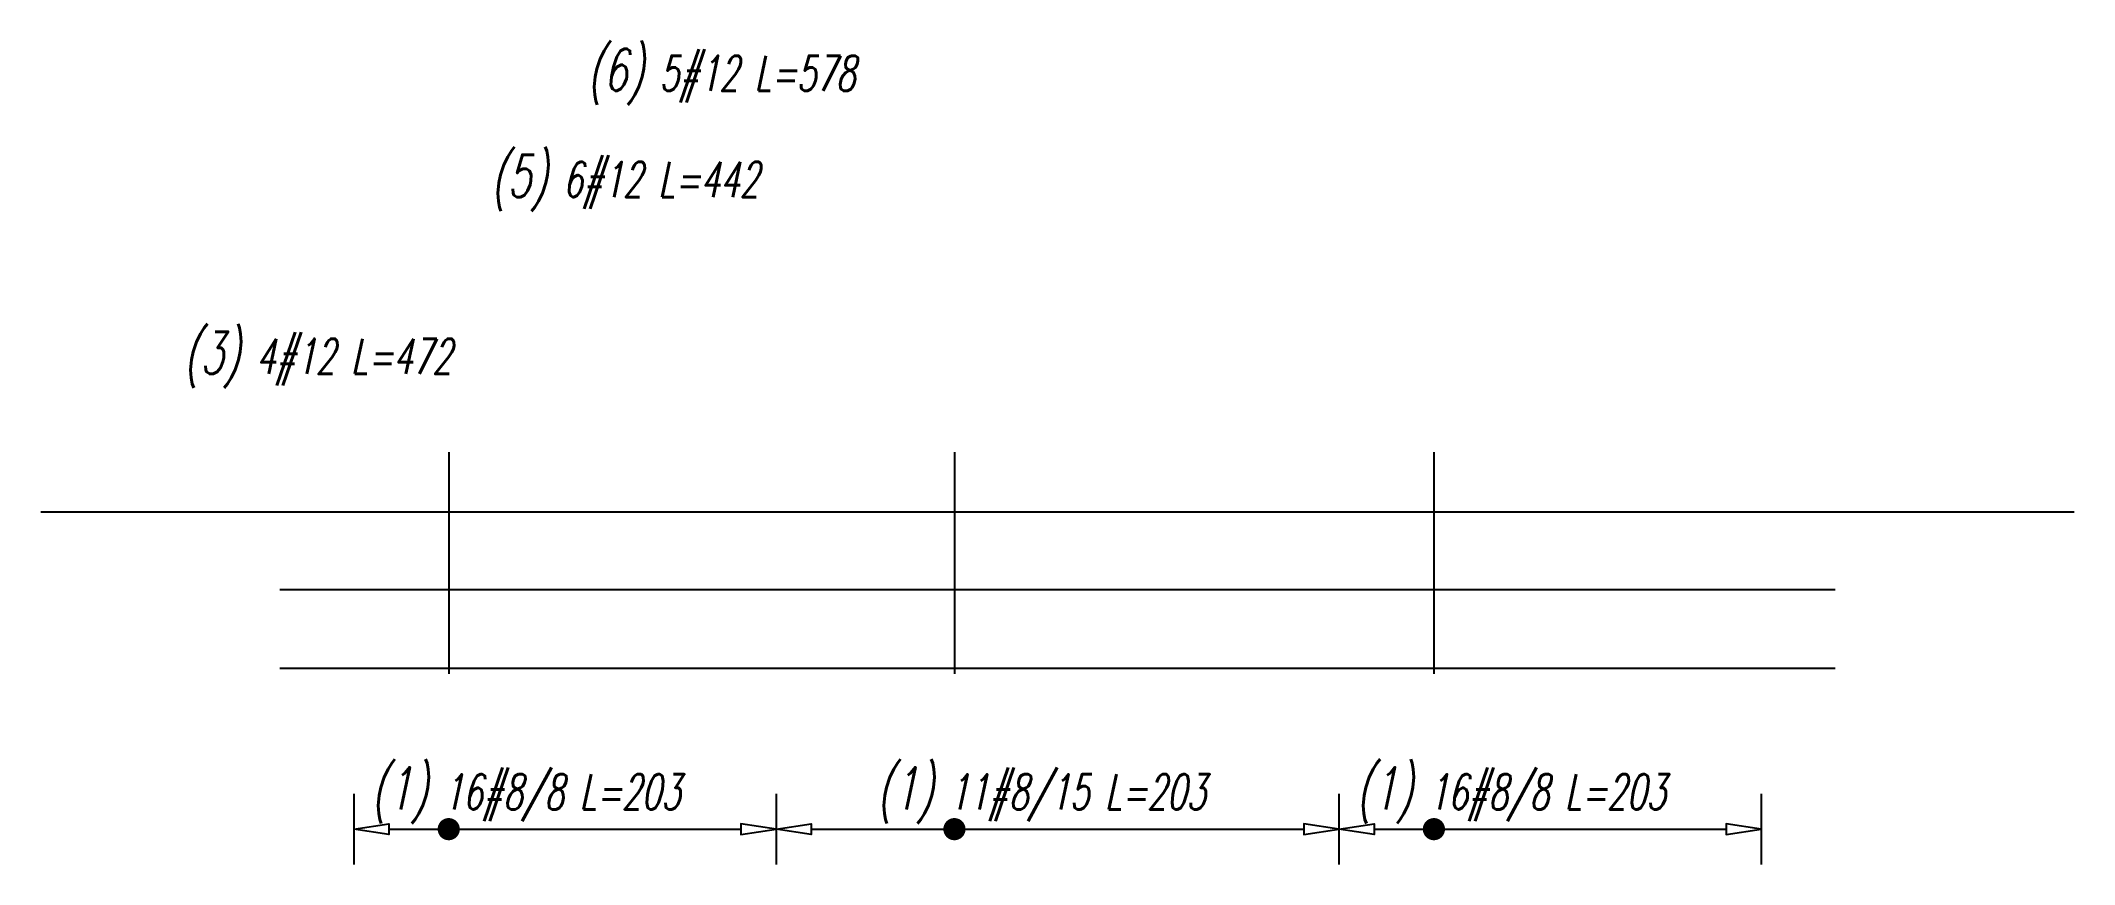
# Model space of a CAD drawing. Header units: millimetres. Extents: x 26458 to 31924, y -55340 to -52939.
# Drawn here: x 27282 to 27860, y -53173 to -52939 of the extents above; entities that cross this region are included whole.
import ezdxf

# ---------------------------------------------------------------- set-up
doc = ezdxf.new("R2010")
doc.units = ezdxf.units.MM
for name, color, linetype in [('ZBROJA_PRET', 161, 'Continuous'), ('ZBROJA_ZASIEG', 253, 'Continuous'), ('ZBROJA_ZLICZAC', 125, 'Continuous')]:
    doc.layers.add(name, color=color, linetype=linetype)
doc.styles.add('STYL_ZBROJA', font='romanszb.shx', dxfattribs={"width": 0.65, "oblique": 12})

msp = doc.modelspace()

# ---------------------------------------------------------------- texts
at = {"layer": 'ZBROJA_ZLICZAC', "char_height": 20, "attachment_point": 7, "style": 'STYL_ZBROJA'}
for s, insert in [('\\H12;\\C71;\\H10;\\C256;\\H12;\\C71;(6)\\H10;\\C256; 5#12 L=578', (27437.733, -52957.367)), ('\\H12;\\C71;\\H10;\\C256;\\H12;\\C71;(5)\\H10;\\C256; 6#12 L=442', (27410.368, -52987.531)), ('\\H12;\\C71;\\H10;\\C256;\\H12;\\C71;(3)\\H10;\\C256; 4#12 L=472', (27323.048, -53037.819)), ('\\H12;\\C71;\\H10;\\C256;\\H12;\\C71;(1)\\H10;\\C256; 16#8/8 L=203', (27376.343, -53161.633)), ('\\H12;\\C71;\\H10;\\C256;\\H12;\\C71;(1)\\H10;\\C256; 11#8/15 L=203', (27520.071, -53161.633)), ('\\H12;\\C71;\\H10;\\C256;\\H12;\\C71;(1)\\H10;\\C256; 16#8/8 L=203', (27656.343, -53161.633))]:
    msp.add_mtext(s, dxfattribs=dict(at, insert=insert))

# ---------------------------------------------------------------- linework, layer by layer
at = {"layer": 'ZBROJA_PRET'}
for p, q in [((27398.346, -53056.068), (27398.346, -53119.068)), ((27542.074, -53056.068), (27542.074, -53119.068)), ((27678.346, -53056.068), (27678.346, -53119.068)), ((27282.369, -53073.011), (27860.369, -53073.011)), ((27350.369, -53095.069), (27792.369, -53095.069)), ((27350.369, -53117.468), (27792.369, -53117.468))]:
    msp.add_line(p, q, dxfattribs=at)
at = {"layer": 'ZBROJA_ZASIEG'}
for p, q in [((27371.369, -53153.234), (27371.369, -53173.234)), ((27491.369, -53153.234), (27491.369, -53173.234)), ((27491.369, -53153.234), (27491.369, -53173.234)), ((27651.369, -53153.234), (27651.369, -53173.234)), ((27651.369, -53153.234), (27651.369, -53173.234)), ((27771.369, -53153.234), (27771.369, -53173.234))]:
    msp.add_line(p, q, dxfattribs=at)
for points in [[(27381.369, -53163.234), (27381.369, -53164.784), (27371.369, -53163.234), (27381.369, -53161.684), (27381.369, -53163.234), (27481.369, -53163.234), (27481.369, -53164.784), (27491.369, -53163.234), (27481.369, -53161.684), (27481.369, -53163.234)], [(27501.369, -53163.234), (27501.369, -53164.784), (27491.369, -53163.234), (27501.369, -53161.684), (27501.369, -53163.234), (27641.369, -53163.234), (27641.369, -53164.784), (27651.369, -53163.234), (27641.369, -53161.684), (27641.369, -53163.234)], [(27661.369, -53163.234), (27661.369, -53164.784), (27651.369, -53163.234), (27661.369, -53161.684), (27661.369, -53163.234), (27761.369, -53163.234), (27761.369, -53164.784), (27771.369, -53163.234), (27761.369, -53161.684), (27761.369, -53163.234)]]:
    msp.add_lwpolyline(points, dxfattribs=at)
at = {"layer": 'ZBROJA_ZASIEG', "const_width": 3.15}
for points in [[(27396.771, -53163.234, 1), (27399.921, -53163.234, 1)], [(27540.499, -53163.234, 1), (27543.649, -53163.234, 1)], [(27676.771, -53163.234, 1), (27679.921, -53163.234, 1)]]:
    msp.add_lwpolyline(points, format="xyb", close=True, dxfattribs=at)

msp.set_redraw_order([(e.dxf.handle, doc.entitydb.next_handle()) for e in msp.query("TEXT MTEXT ATTDEF DIMENSION ARC_DIMENSION")])  # texts and dimensions are drawn at this point

doc.saveas('drawing.dxf')
